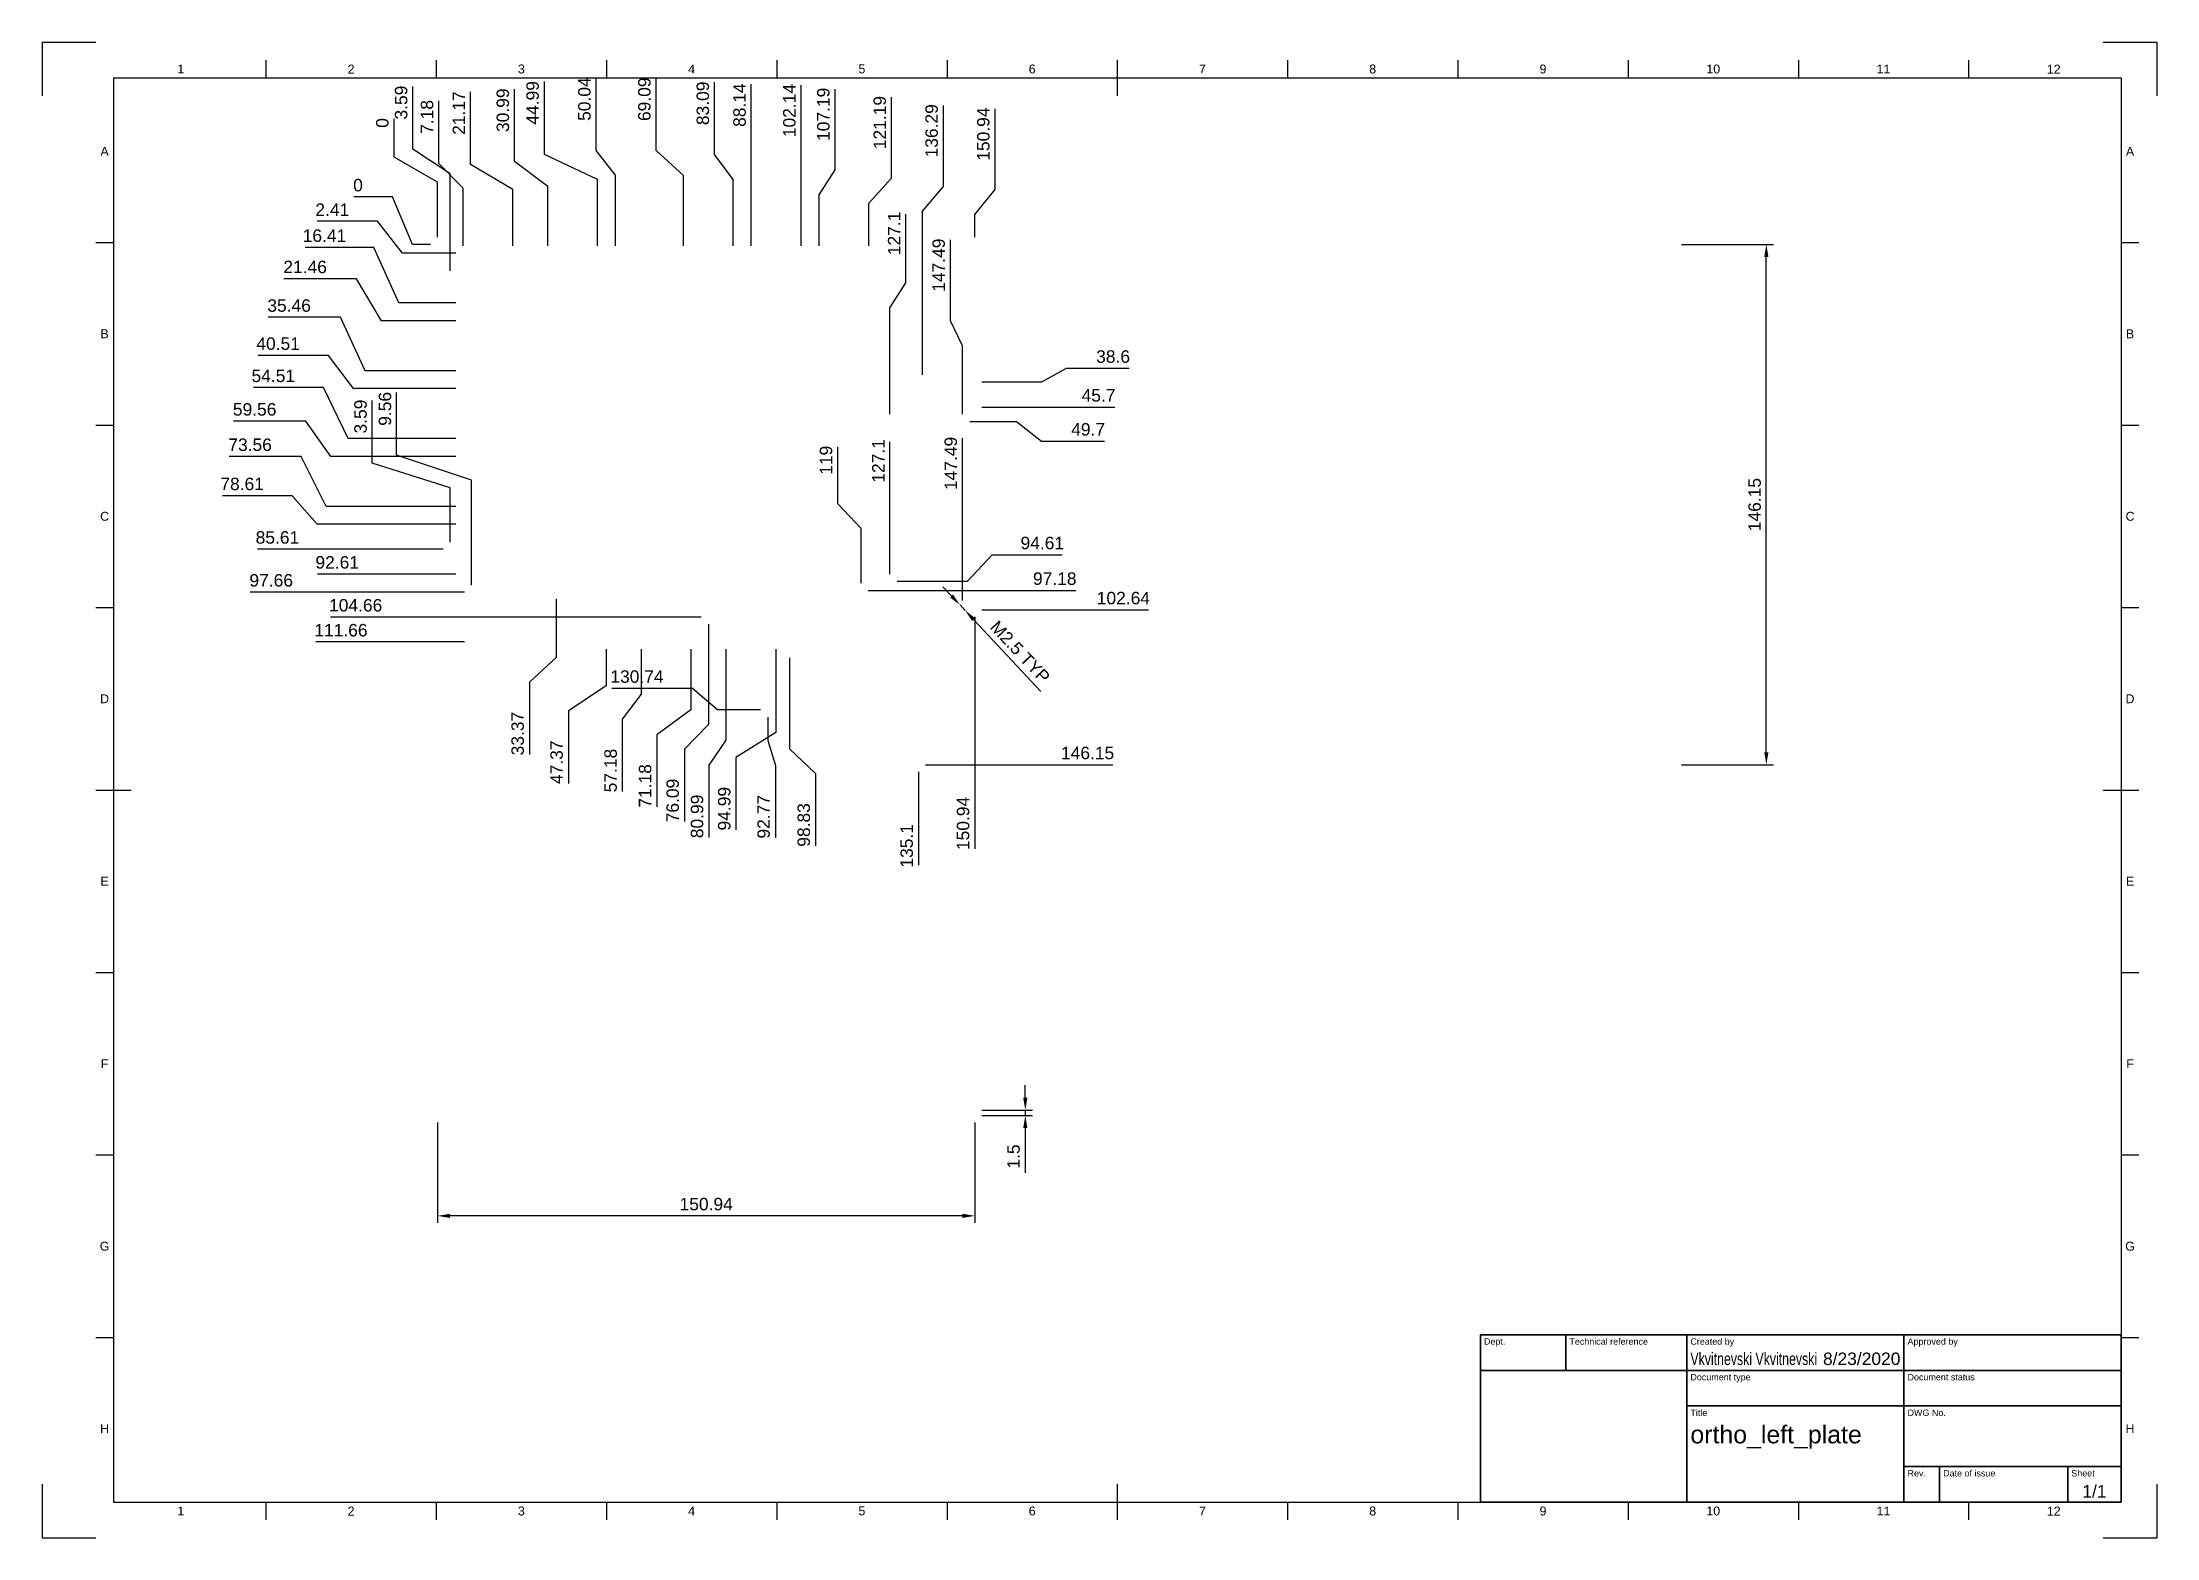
# Paper-space layout 'Sheet1' of a CAD drawing. Header units: millimetres. Extents: x 0 to 594, y 0 to 420.
import ezdxf
from ezdxf.enums import TextEntityAlignment as Align

# ---------------------------------------------------------------- set-up
doc = ezdxf.new("R2010")
doc.units = ezdxf.units.MM
doc.header["$LTSCALE"] = 0.75
for name, color, linetype, lineweight in [('Border', 7, 'Continuous', 25), ('Dimensions', 7, 'Continuous', 25), ('TitleBlock', 7, 'Continuous', 35)]:
    doc.layers.add(name, color=color, linetype=linetype, lineweight=lineweight)
doc.styles.add('FusionTitle', font='')
doc.styles.get("Standard").update_dxf_attribs({"font": 'arial.ttf'})
doc.styles.get('FusionTitle').set_extended_font_data('Arial Unicode MS')
doc.dimstyles.new('ISO-25', dxfattribs={"dimtxt": 3.5, "dimasz": 3.5, "dimexe": 2, "dimexo": 2, "dimgap": 1.5, "dimtad": 1, "dimzin": 12, "dimdsep": 46, "dimtxsty": 'Standard', "dimcen": 0, "dimclrd": 256, "dimclre": 256, "dimclrt": 256, "dimazin": 3, "dimtp": 0.1, "dimtm": 0.1, "dimtfac": 0.714, "dimtmove": 0, "dimatfit": 3, "dimfxl": 1, "dimtzin": 12, "dimarcsym": 0})

psp = doc.layouts.new('Sheet1')

# ---------------------------------------------------------------- blocks, each defined once
blk = doc.blocks.new('ISO_A2_SHEET')
at = {"layer": 'Border'}
for p, q in [((0, 420), (15, 420)), ((0, 420), (0, 405)), ((579, 420), (594, 420)), ((594, 420), (594, 405)), ((20, 410), (584, 410)), ((20, 410), (20, 10)), ((62.8335, 415), (62.8335, 410)), ((110.6668, 415), (110.6668, 410)), ((158.5001, 415), (158.5001, 410)), ((206.3334, 415), (206.3334, 410)), ((254.1667, 415), (254.1667, 410)), ((302, 415), (302, 405)), ((349.8333, 415), (349.8333, 410)), ((397.6666, 415), (397.6666, 410)), ((445.4999, 415), (445.4999, 410)), ((493.3332, 415), (493.3332, 410)), ((541.1665, 415), (541.1665, 410)), ((584, 410), (584, 10)), ((15, 363.75), (20, 363.75)), ((584, 363.75), (589, 363.75)), ((15, 312.5), (20, 312.5)), ((584, 312.5), (589, 312.5)), ((15, 261.25), (20, 261.25)), ((584, 261.25), (589, 261.25)), ((15, 210), (25, 210)), ((579, 210), (589, 210)), ((15, 158.75), (20, 158.75)), ((584, 158.75), (589, 158.75)), ((15, 107.5), (20, 107.5)), ((584, 107.5), (589, 107.5)), ((15, 56.25), (20, 56.25)), ((584, 56.25), (589, 56.25)), ((0, 15), (0, 0)), ((302, 15), (302, 5)), ((594, 15), (594, 0)), ((20, 10), (584, 10)), ((62.8335, 10), (62.8335, 5)), ((110.6668, 10), (110.6668, 5)), ((158.5001, 10), (158.5001, 5)), ((206.3334, 10), (206.3334, 5)), ((254.1667, 10), (254.1667, 5)), ((349.8333, 10), (349.8333, 5)), ((397.6666, 10), (397.6666, 5)), ((445.4999, 10), (445.4999, 5)), ((493.3332, 10), (493.3332, 5)), ((541.1665, 10), (541.1665, 5)), ((0, 0), (15, 0)), ((579, 0), (594, 0))]:
    blk.add_line(p, q, dxfattribs=at)
at = {"layer": 'Border', "style": 'FusionTitle'}
for s, p in [('1', (38.91685, 412.5)), ('2', (86.75015, 412.5)), ('3', (134.58345, 412.5)), ('4', (182.41675, 412.5)), ('5', (230.25005, 412.5)), ('6', (278.08335, 412.5)), ('7', (325.91665, 412.5)), ('8', (373.74995, 412.5)), ('9', (421.58325, 412.5)), ('10', (469.41655, 412.5)), ('11', (517.24985, 412.5)), ('12', (565.08315, 412.5)), ('A', (17.5, 389.375)), ('A', (586.5, 389.375)), ('B', (17.5, 338.125)), ('B', (586.5, 338.125)), ('C', (17.5, 286.875)), ('C', (586.5, 286.875)), ('D', (17.5, 235.625)), ('D', (586.5, 235.625)), ('E', (17.5, 184.375)), ('E', (586.5, 184.375)), ('F', (17.5, 133.125)), ('F', (586.5, 133.125)), ('G', (17.5, 81.875)), ('G', (586.5, 81.875)), ('H', (17.5, 30.625)), ('H', (586.5, 30.625)), ('1', (38.91685, 7.5)), ('2', (86.75015, 7.5)), ('3', (134.58345, 7.5)), ('4', (182.41675, 7.5)), ('5', (230.25005, 7.5)), ('6', (278.08335, 7.5)), ('7', (325.91665, 7.5)), ('8', (373.74995, 7.5)), ('9', (421.58325, 7.5)), ('10', (469.41655, 7.5)), ('11', (517.24985, 7.5)), ('12', (565.08315, 7.5))]:
    blk.add_text(s, height=2.5, dxfattribs=at).set_placement(p, align=Align.MIDDLE)
blk = doc.blocks.new('ISO_TITLEBLOCK')
at = {"layer": 'TitleBlock'}
for p, q in [((0, 47), (-180, 47)), ((-180, 47), (-180, 0)), ((-156, 37), (-156, 47)), ((-122, 0), (-122, 47)), ((-61, 0), (-61, 47)), ((0, 0), (0, 47)), ((-180, 37), (0, 37)), ((-122, 27), (0, 27)), ((-61, 10), (0, 10)), ((-51, 0), (-51, 10)), ((-15, 0), (-15, 10)), ((-180, 0), (0, 0))]:
    blk.add_line(p, q, dxfattribs=at)
at = {"layer": 'TitleBlock', "style": 'FusionTitle'}
for s, p in [('Dept.', (-179, 46)), ('Technical reference', (-155, 46)), ('Created by', (-121, 46)), ('Approved by', (-60, 46)), ('Document type', (-121, 36)), ('Document status', (-60, 36)), ('Title', (-121, 26)), ('DWG No.', (-60, 26)), ('Rev.', (-60, 9)), ('Date of issue', (-50, 9)), ('Sheet', (-14, 9))]:
    blk.add_text(s, height=1.8, dxfattribs=at).set_placement(p, align=Align.TOP_LEFT)
for tag, p, height in [('DEPT', (-179, 38.5), 3.5), ('TECHNICAL_REFERENCE', (-155, 38.5), 3.5), ('CREATED_BY', (-121, 38.5), 3.5), ('APPROVED_BY', (-60, 38.5), 3.5), ('DOCUMENT_TYPE', (-121, 28.5), 3.5), ('DOCUMENT_STATUS', (-60, 28.5), 3.5), ('TITLE_1', (-121, 16.5), 5), ('TITLE_2', (-121, 9), 5), ('TITLE_3', (-121, 1.5), 5), ('DATE_OF_ISSUE', (-50, 1.5), 3.5)]:
    blk.add_attdef(tag, p, '', height=height, dxfattribs=at)
for tag, p in [('CREATED_DATE', (-62, 38.5)), ('APPROVED_DATE', (-1, 38.5))]:
    blk.add_attdef(tag, text='', height=3.5, dxfattribs=at).set_placement(p, align=Align.RIGHT)
for tag, height, p in [('DRAWING_NUMBER', 5, (-30.5, 16.6)), ('REV', 3.5, (-56, 3.1)), ('SHEET', 3.5, (-7.5, 3.1))]:
    blk.add_attdef(tag, text='', height=height, dxfattribs=at).set_placement(p, align=Align.MIDDLE)
blk = doc.blocks.new('*D25')
at = {"layer": 'Defpoints', "color": 0, "transparency": 16777216}
for p in [(98.84, 394.71), (111.04, 363.23)]:
    blk.add_point(p, dxfattribs=at)
at = {"layer": 'Dimensions', "lineweight": -2, "transparency": 16777216}
for p, q in [((98.84, 387.71), (98.84, 398.49)), ((111.04, 380.71), (98.84, 387.71)), ((111.04, 365.23), (111.04, 380.71))]:
    blk.add_line(p, q, dxfattribs=at)
at = {"layer": 'Dimensions', "transparency": 16777216, "insert": (95.55, 397.35), "char_height": 3.5, "attachment_point": 5, "rotation": 90}
blk.add_mtext('0', dxfattribs=at)
blk = doc.blocks.new('*D26')
at = {"layer": 'Defpoints', "color": 0, "transparency": 16777216}
for p in [(111.38, 392.99), (118.21, 360.82)]:
    blk.add_point(p, dxfattribs=at)
at = {"layer": 'Dimensions', "lineweight": -2, "transparency": 16777216}
for p, q in [((111.38, 385.99), (111.38, 403.56)), ((118.21, 378.99), (111.38, 385.99)), ((118.21, 362.82), (118.21, 378.99))]:
    blk.add_line(p, q, dxfattribs=at)
at = {"layer": 'Dimensions', "transparency": 16777216, "insert": (108.1, 399.03), "char_height": 3.5, "attachment_point": 5, "rotation": 90}
blk.add_mtext('7.18', dxfattribs=at)
blk = doc.blocks.new('*D27')
at = {"layer": 'Defpoints', "color": 0, "transparency": 16777216}
for p in [(132.69, 393.51), (142.02, 360.82)]:
    blk.add_point(p, dxfattribs=at)
at = {"layer": 'Dimensions', "lineweight": -2, "transparency": 16777216}
for p, q in [((132.69, 386.51), (132.69, 406.82)), ((142.02, 379.51), (132.69, 386.51)), ((142.02, 362.82), (142.02, 379.51))]:
    blk.add_line(p, q, dxfattribs=at)
at = {"layer": 'Dimensions', "transparency": 16777216, "insert": (129.4, 400.92), "char_height": 3.5, "attachment_point": 5, "rotation": 90}
blk.add_mtext('30.99', dxfattribs=at)
blk = doc.blocks.new('*D28')
at = {"layer": 'Defpoints', "color": 0, "transparency": 16777216}
for p in [(104.11, 397.02), (114.62, 353.82)]:
    blk.add_point(p, dxfattribs=at)
at = {"layer": 'Dimensions', "lineweight": -2, "transparency": 16777216}
for p, q in [((104.11, 390.02), (104.11, 407.62)), ((114.62, 383.02), (104.11, 390.02)), ((114.62, 355.82), (114.62, 383.02))]:
    blk.add_line(p, q, dxfattribs=at)
at = {"layer": 'Dimensions', "transparency": 16777216, "insert": (100.83, 403.07), "char_height": 3.5, "attachment_point": 5, "rotation": 90}
blk.add_mtext('3.59', dxfattribs=at)
blk = doc.blocks.new('*D29')
at = {"layer": 'Defpoints', "color": 0, "transparency": 16777216}
for p in [(120.28, 392.68), (132.21, 360.82)]:
    blk.add_point(p, dxfattribs=at)
at = {"layer": 'Dimensions', "lineweight": -2, "transparency": 16777216}
for p, q in [((120.28, 385.68), (120.28, 406.05)), ((132.21, 378.68), (120.28, 385.68)), ((132.21, 362.82), (132.21, 378.68))]:
    blk.add_line(p, q, dxfattribs=at)
at = {"layer": 'Dimensions', "transparency": 16777216, "insert": (117.03, 400.12), "char_height": 3.5, "attachment_point": 5, "rotation": 90}
blk.add_mtext('21.17', dxfattribs=at)
blk = doc.blocks.new('*D30')
at = {"layer": 'Defpoints', "color": 0, "transparency": 16777216}
for p in [(141.05, 395.51), (156.02, 360.82)]:
    blk.add_point(p, dxfattribs=at)
at = {"layer": 'Dimensions', "lineweight": -2, "transparency": 16777216}
for p, q in [((141.05, 388.51), (141.05, 408.97)), ((156.02, 381.51), (141.05, 388.51)), ((156.02, 362.82), (156.02, 381.51))]:
    blk.add_line(p, q, dxfattribs=at)
at = {"layer": 'Dimensions', "transparency": 16777216, "insert": (137.76, 402.99), "char_height": 3.5, "attachment_point": 5, "rotation": 90}
blk.add_mtext('44.99', dxfattribs=at)
blk = doc.blocks.new('*D31')
at = {"layer": 'Defpoints', "color": 0, "transparency": 16777216}
for p in [(155.59, 396.64), (161.07, 360.82)]:
    blk.add_point(p, dxfattribs=at)
at = {"layer": 'Dimensions', "lineweight": -2, "transparency": 16777216}
for p, q in [((155.59, 389.64), (155.59, 409.94)), ((161.07, 382.64), (155.59, 389.64)), ((161.07, 362.82), (161.07, 382.64))]:
    blk.add_line(p, q, dxfattribs=at)
at = {"layer": 'Dimensions', "transparency": 16777216, "insert": (152.3, 404.04), "char_height": 3.5, "attachment_point": 5, "rotation": 90}
blk.add_mtext('50.04', dxfattribs=at)
blk = doc.blocks.new('*D32')
at = {"layer": 'Defpoints', "color": 0, "transparency": 16777216}
for p in [(172.45, 396.58), (180.12, 360.82)]:
    blk.add_point(p, dxfattribs=at)
at = {"layer": 'Dimensions', "lineweight": -2, "transparency": 16777216}
for p, q in [((172.45, 389.58), (172.45, 409.92)), ((180.12, 382.58), (172.45, 389.58)), ((180.12, 362.82), (180.12, 382.58))]:
    blk.add_line(p, q, dxfattribs=at)
at = {"layer": 'Dimensions', "transparency": 16777216, "insert": (169.16, 404), "char_height": 3.5, "attachment_point": 5, "rotation": 90}
blk.add_mtext('69.09', dxfattribs=at)
blk = doc.blocks.new('*D33')
at = {"layer": 'Defpoints', "color": 0, "transparency": 16777216}
for p in [(188.87, 395.45), (194.12, 360.82)]:
    blk.add_point(p, dxfattribs=at)
at = {"layer": 'Dimensions', "lineweight": -2, "transparency": 16777216}
for p, q in [((188.87, 388.45), (188.87, 408.77)), ((194.12, 381.45), (188.87, 388.45)), ((194.12, 362.82), (194.12, 381.45))]:
    blk.add_line(p, q, dxfattribs=at)
at = {"layer": 'Dimensions', "transparency": 16777216, "insert": (185.58, 402.86), "char_height": 3.5, "attachment_point": 5, "rotation": 90}
blk.add_mtext('83.09', dxfattribs=at)
blk = doc.blocks.new('*D34')
at = {"layer": 'Defpoints', "color": 0, "transparency": 16777216}
for p in [(199.17, 394.94), (199.17, 360.82)]:
    blk.add_point(p, dxfattribs=at)
at = {"layer": 'Dimensions', "lineweight": -2, "transparency": 16777216}
blk.add_line((199.17, 362.82), (199.17, 408.25), dxfattribs=at)
at = {"layer": 'Dimensions', "transparency": 16777216, "insert": (195.89, 402.35), "char_height": 3.5, "attachment_point": 5, "rotation": 90}
blk.add_mtext('88.14', dxfattribs=at)
blk = doc.blocks.new('*D35')
at = {"layer": 'Defpoints', "color": 0, "transparency": 16777216}
for p in [(213.17, 392.24), (213.17, 360.82)]:
    blk.add_point(p, dxfattribs=at)
at = {"layer": 'Dimensions', "lineweight": -2, "transparency": 16777216}
blk.add_line((213.17, 362.82), (213.17, 407.93), dxfattribs=at)
at = {"layer": 'Dimensions', "transparency": 16777216, "insert": (209.89, 400.83), "char_height": 3.5, "attachment_point": 5, "rotation": 90}
blk.add_mtext('102.14', dxfattribs=at)
blk = doc.blocks.new('*D36')
at = {"layer": 'Defpoints', "color": 0, "transparency": 16777216}
for p in [(222.72, 391.17), (218.22, 360.82)]:
    blk.add_point(p, dxfattribs=at)
at = {"layer": 'Dimensions', "lineweight": -2, "transparency": 16777216}
for p, q in [((222.72, 384.17), (222.72, 406.88)), ((218.22, 377.17), (222.72, 384.17)), ((218.22, 362.82), (218.22, 377.17))]:
    blk.add_line(p, q, dxfattribs=at)
at = {"layer": 'Dimensions', "transparency": 16777216, "insert": (219.44, 399.77), "char_height": 3.5, "attachment_point": 5, "rotation": 90}
blk.add_mtext('107.19', dxfattribs=at)
blk = doc.blocks.new('*D37')
at = {"layer": 'Defpoints', "color": 0, "transparency": 16777216}
for p in [(238.58, 388.84), (232.22, 360.82)]:
    blk.add_point(p, dxfattribs=at)
at = {"layer": 'Dimensions', "lineweight": -2, "transparency": 16777216}
for p, q in [((238.58, 381.84), (238.58, 404.55)), ((232.22, 374.84), (238.58, 381.84)), ((232.22, 362.82), (232.22, 374.84))]:
    blk.add_line(p, q, dxfattribs=at)
at = {"layer": 'Dimensions', "transparency": 16777216, "insert": (235.29, 397.45), "char_height": 3.5, "attachment_point": 5, "rotation": 90}
blk.add_mtext('121.19', dxfattribs=at)
blk = doc.blocks.new('*D38')
at = {"layer": 'Defpoints', "color": 0, "transparency": 16777216}
for p in [(267.67, 385.62), (261.97, 363.23)]:
    blk.add_point(p, dxfattribs=at)
at = {"layer": 'Dimensions', "lineweight": -2, "transparency": 16777216}
for p, q in [((267.67, 378.62), (267.67, 401.31)), ((261.97, 371.62), (267.67, 378.62)), ((261.97, 365.23), (261.97, 371.62))]:
    blk.add_line(p, q, dxfattribs=at)
at = {"layer": 'Dimensions', "transparency": 16777216, "insert": (264.39, 394.21), "char_height": 3.5, "attachment_point": 5, "rotation": 90}
blk.add_mtext('150.94', dxfattribs=at)
blk = doc.blocks.new('*D39')
at = {"layer": 'Defpoints', "color": 0, "transparency": 16777216}
for p in [(253.13, 386.54), (247.32, 324.63)]:
    blk.add_point(p, dxfattribs=at)
at = {"layer": 'Dimensions', "lineweight": -2, "transparency": 16777216}
for p, q in [((253.13, 379.54), (253.13, 402.24)), ((247.32, 372.54), (253.13, 379.54)), ((247.32, 326.63), (247.32, 372.54))]:
    blk.add_line(p, q, dxfattribs=at)
at = {"layer": 'Dimensions', "transparency": 16777216, "insert": (249.85, 395.14), "char_height": 3.5, "attachment_point": 5, "rotation": 90}
blk.add_mtext('136.29', dxfattribs=at)
blk = doc.blocks.new('*D40')
at = {"layer": 'Defpoints', "color": 0, "transparency": 16777216}
for p in [(242.56, 359.41), (238.14, 313.53)]:
    blk.add_point(p, dxfattribs=at)
at = {"layer": 'Dimensions', "lineweight": -2, "transparency": 16777216}
for p, q in [((242.56, 352.41), (242.56, 371.72)), ((238.14, 345.41), (242.56, 352.41)), ((238.14, 315.53), (238.14, 345.41))]:
    blk.add_line(p, q, dxfattribs=at)
at = {"layer": 'Dimensions', "transparency": 16777216, "insert": (239.3, 366.32), "char_height": 3.5, "attachment_point": 5, "rotation": 90}
blk.add_mtext('127.1', dxfattribs=at)
blk = doc.blocks.new('*D41')
at = {"layer": 'Defpoints', "color": 0, "transparency": 16777216}
for p in [(255.12, 348.79), (258.53, 313.53)]:
    blk.add_point(p, dxfattribs=at)
at = {"layer": 'Dimensions', "lineweight": -2, "transparency": 16777216}
for p, q in [((255.12, 341.79), (255.12, 364.49)), ((258.53, 334.79), (255.12, 341.79)), ((258.53, 315.53), (258.53, 334.79))]:
    blk.add_line(p, q, dxfattribs=at)
at = {"layer": 'Dimensions', "transparency": 16777216, "insert": (251.84, 357.39), "char_height": 3.5, "attachment_point": 5, "rotation": 90}
blk.add_mtext('147.49', dxfattribs=at)
blk = doc.blocks.new('*D42')
at = {"layer": 'Defpoints', "color": 0, "transparency": 16777216}
for p in [(238.14, 295.52), (238.14, 268.62)]:
    blk.add_point(p, dxfattribs=at)
at = {"layer": 'Dimensions', "lineweight": -2, "transparency": 16777216}
blk.add_line((238.14, 270.62), (238.14, 307.83), dxfattribs=at)
at = {"layer": 'Dimensions', "transparency": 16777216, "insert": (234.88, 302.43), "char_height": 3.5, "attachment_point": 5, "rotation": 90}
blk.add_mtext('127.1', dxfattribs=at)
blk = doc.blocks.new('*D43')
at = {"layer": 'Defpoints', "color": 0, "transparency": 16777216}
for p in [(258.53, 293.11), (258.53, 261.2)]:
    blk.add_point(p, dxfattribs=at)
at = {"layer": 'Dimensions', "lineweight": -2, "transparency": 16777216}
blk.add_line((258.53, 263.2), (258.53, 308.82), dxfattribs=at)
at = {"layer": 'Dimensions', "transparency": 16777216, "insert": (255.24, 301.71), "char_height": 3.5, "attachment_point": 5, "rotation": 90}
blk.add_mtext('147.49', dxfattribs=at)
blk = doc.blocks.new('*D44')
at = {"layer": 'Defpoints', "color": 0, "transparency": 16777216}
for p in [(99.55, 311.01), (120.59, 265.57)]:
    blk.add_point(p, dxfattribs=at)
at = {"layer": 'Dimensions', "lineweight": -2, "transparency": 16777216}
for p, q in [((99.55, 304.01), (99.55, 321.6)), ((120.59, 297.01), (99.55, 304.01)), ((120.59, 267.57), (120.59, 297.01))]:
    blk.add_line(p, q, dxfattribs=at)
at = {"layer": 'Dimensions', "transparency": 16777216, "insert": (96.27, 317.05), "char_height": 3.5, "attachment_point": 5, "rotation": 90}
blk.add_mtext('9.56', dxfattribs=at)
blk = doc.blocks.new('*D45')
at = {"layer": 'Defpoints', "color": 0, "transparency": 16777216}
for p in [(92.71, 308.84), (114.62, 277.62)]:
    blk.add_point(p, dxfattribs=at)
at = {"layer": 'Dimensions', "lineweight": -2, "transparency": 16777216}
for p, q in [((92.71, 301.84), (92.71, 319.44)), ((114.62, 294.84), (92.71, 301.84)), ((114.62, 279.62), (114.62, 294.84))]:
    blk.add_line(p, q, dxfattribs=at)
at = {"layer": 'Dimensions', "transparency": 16777216, "insert": (89.42, 314.89), "char_height": 3.5, "attachment_point": 5, "rotation": 90}
blk.add_mtext('3.59', dxfattribs=at)
blk = doc.blocks.new('*D46')
at = {"layer": 'Defpoints', "color": 0, "transparency": 16777216}
for p in [(144.4, 265.57), (136.84, 233.24)]:
    blk.add_point(p, dxfattribs=at)
at = {"layer": 'Dimensions', "lineweight": -2, "transparency": 16777216}
for p, q in [((144.4, 263.57), (144.4, 247.24)), ((144.4, 247.24), (136.84, 240.24)), ((136.84, 240.24), (136.84, 219.93))]:
    blk.add_line(p, q, dxfattribs=at)
at = {"layer": 'Dimensions', "transparency": 16777216, "insert": (133.55, 225.84), "char_height": 3.5, "attachment_point": 5, "rotation": 90}
blk.add_mtext('33.37', dxfattribs=at)
blk = doc.blocks.new('*D47')
at = {"layer": 'Defpoints', "color": 0, "transparency": 16777216}
for p in [(168.22, 251.57), (162.95, 222.87)]:
    blk.add_point(p, dxfattribs=at)
at = {"layer": 'Dimensions', "lineweight": -2, "transparency": 16777216}
for p, q in [((168.22, 249.57), (168.22, 236.87)), ((168.22, 236.87), (162.95, 229.87)), ((162.95, 229.87), (162.95, 209.55))]:
    blk.add_line(p, q, dxfattribs=at)
at = {"layer": 'Dimensions', "transparency": 16777216, "insert": (159.67, 215.46), "char_height": 3.5, "attachment_point": 5, "rotation": 90}
blk.add_mtext('57.18', dxfattribs=at)
blk = doc.blocks.new('*D48')
at = {"layer": 'Defpoints', "color": 0, "transparency": 16777216}
for p in [(158.41, 251.57), (147.79, 225.26)]:
    blk.add_point(p, dxfattribs=at)
at = {"layer": 'Dimensions', "lineweight": -2, "transparency": 16777216}
for p, q in [((158.41, 249.57), (158.41, 239.26)), ((158.41, 239.26), (147.79, 232.26)), ((147.79, 232.26), (147.79, 211.81))]:
    blk.add_line(p, q, dxfattribs=at)
at = {"layer": 'Dimensions', "transparency": 16777216, "insert": (144.5, 217.79), "char_height": 3.5, "attachment_point": 5, "rotation": 90}
blk.add_mtext('47.37', dxfattribs=at)
blk = doc.blocks.new('*D49')
at = {"layer": 'Defpoints', "color": 0, "transparency": 16777216}
for p in [(182.22, 251.57), (172.65, 218.54)]:
    blk.add_point(p, dxfattribs=at)
at = {"layer": 'Dimensions', "lineweight": -2, "transparency": 16777216}
for p, q in [((182.22, 249.57), (182.22, 232.54)), ((182.22, 232.54), (172.65, 225.54)), ((172.65, 225.54), (172.65, 205.25))]:
    blk.add_line(p, q, dxfattribs=at)
at = {"layer": 'Dimensions', "transparency": 16777216, "insert": (169.36, 211.14), "char_height": 3.5, "attachment_point": 5, "rotation": 90}
blk.add_mtext('71.18', dxfattribs=at)
blk = doc.blocks.new('*D50')
at = {"layer": 'Defpoints', "color": 0, "transparency": 16777216}
for p in [(187.12, 258.57), (180.4, 214.43)]:
    blk.add_point(p, dxfattribs=at)
at = {"layer": 'Dimensions', "lineweight": -2, "transparency": 16777216}
for p, q in [((187.12, 256.57), (187.12, 228.43)), ((187.12, 228.43), (180.4, 221.43)), ((180.4, 221.43), (180.4, 201.14))]:
    blk.add_line(p, q, dxfattribs=at)
at = {"layer": 'Dimensions', "transparency": 16777216, "insert": (177.11, 207.04), "char_height": 3.5, "attachment_point": 5, "rotation": 90}
blk.add_mtext('76.09', dxfattribs=at)
blk = doc.blocks.new('*D51')
at = {"layer": 'Defpoints', "color": 0, "transparency": 16777216}
for p in [(192.03, 251.57), (187.24, 209.99)]:
    blk.add_point(p, dxfattribs=at)
at = {"layer": 'Dimensions', "lineweight": -2, "transparency": 16777216}
for p, q in [((192.03, 249.57), (192.03, 223.99)), ((192.03, 223.99), (187.24, 216.99)), ((187.24, 216.99), (187.24, 196.67))]:
    blk.add_line(p, q, dxfattribs=at)
at = {"layer": 'Dimensions', "transparency": 16777216, "insert": (183.96, 202.58), "char_height": 3.5, "attachment_point": 5, "rotation": 90}
blk.add_mtext('80.99', dxfattribs=at)
blk = doc.blocks.new('*D52')
at = {"layer": 'Defpoints', "color": 0, "transparency": 16777216}
for p in [(206.03, 251.57), (194.88, 212.15)]:
    blk.add_point(p, dxfattribs=at)
at = {"layer": 'Dimensions', "lineweight": -2, "transparency": 16777216}
for p, q in [((206.03, 249.57), (206.03, 226.15)), ((206.03, 226.15), (194.88, 219.15)), ((194.88, 219.15), (194.88, 198.84))]:
    blk.add_line(p, q, dxfattribs=at)
at = {"layer": 'Dimensions', "transparency": 16777216, "insert": (191.6, 204.75), "char_height": 3.5, "attachment_point": 5, "rotation": 90}
blk.add_mtext('94.99', dxfattribs=at)
blk = doc.blocks.new('*D53')
at = {"layer": 'Defpoints', "color": 0, "transparency": 16777216}
for p in [(203.8, 232.5), (205.94, 209.87)]:
    blk.add_point(p, dxfattribs=at)
at = {"layer": 'Dimensions', "lineweight": -2, "transparency": 16777216}
for p, q in [((203.8, 230.5), (203.8, 223.87)), ((203.8, 223.87), (205.94, 216.87)), ((205.94, 216.87), (205.94, 196.56))]:
    blk.add_line(p, q, dxfattribs=at)
at = {"layer": 'Dimensions', "transparency": 16777216, "insert": (202.66, 202.47), "char_height": 3.5, "attachment_point": 5, "rotation": 90}
blk.add_mtext('92.77', dxfattribs=at)
blk = doc.blocks.new('*D54')
at = {"layer": 'Defpoints', "color": 0, "transparency": 16777216}
for p in [(209.87, 249.16), (217.23, 207.6)]:
    blk.add_point(p, dxfattribs=at)
at = {"layer": 'Dimensions', "lineweight": -2, "transparency": 16777216}
for p, q in [((209.87, 247.16), (209.87, 221.6)), ((209.87, 221.6), (217.23, 214.6)), ((217.23, 214.6), (217.23, 194.28))]:
    blk.add_line(p, q, dxfattribs=at)
at = {"layer": 'Dimensions', "transparency": 16777216, "insert": (213.94, 200.19), "char_height": 3.5, "attachment_point": 5, "rotation": 90}
blk.add_mtext('98.83', dxfattribs=at)
blk = doc.blocks.new('*D55')
at = {"layer": 'Defpoints', "color": 0, "transparency": 16777216}
for p in [(246.14, 217.08), (246.14, 201.21)]:
    blk.add_point(p, dxfattribs=at)
at = {"layer": 'Dimensions', "lineweight": -2, "transparency": 16777216}
blk.add_line((246.14, 215.08), (246.14, 188.91), dxfattribs=at)
at = {"layer": 'Dimensions', "transparency": 16777216, "insert": (242.85, 194.31), "char_height": 3.5, "attachment_point": 5, "rotation": 90}
blk.add_mtext('135.1', dxfattribs=at)
blk = doc.blocks.new('*D56')
at = {"layer": 'Defpoints', "color": 0, "transparency": 16777216}
for p in [(261.97, 260.59), (261.97, 209.19)]:
    blk.add_point(p, dxfattribs=at)
at = {"layer": 'Dimensions', "lineweight": -2, "transparency": 16777216}
blk.add_line((261.97, 258.59), (261.97, 193.5), dxfattribs=at)
at = {"layer": 'Dimensions', "transparency": 16777216, "insert": (258.69, 200.6), "char_height": 3.5, "attachment_point": 5, "rotation": 90}
blk.add_mtext('150.94', dxfattribs=at)
blk = doc.blocks.new('*D57')
at = {"layer": 'Defpoints', "color": 0, "transparency": 16777216}
for p in [(91.34, 376.57), (111.04, 363.23)]:
    blk.add_point(p, dxfattribs=at)
at = {"layer": 'Dimensions', "lineweight": -2, "transparency": 16777216}
for p, q in [((98.34, 376.57), (87.55, 376.57)), ((104.04, 363.23), (98.34, 376.57)), ((109.04, 363.23), (104.04, 363.23))]:
    blk.add_line(p, q, dxfattribs=at)
at = {"layer": 'Dimensions', "transparency": 16777216, "insert": (88.7, 379.86), "char_height": 3.5, "attachment_point": 5}
blk.add_mtext('0', dxfattribs=at)
blk = doc.blocks.new('*D58')
at = {"layer": 'Defpoints', "color": 0, "transparency": 16777216}
for p in [(87.21, 369.73), (118.21, 360.82)]:
    blk.add_point(p, dxfattribs=at)
at = {"layer": 'Dimensions', "lineweight": -2, "transparency": 16777216}
for p, q in [((94.21, 369.73), (77.23, 369.73)), ((101.21, 360.82), (94.21, 369.73)), ((116.21, 360.82), (101.21, 360.82))]:
    blk.add_line(p, q, dxfattribs=at)
at = {"layer": 'Dimensions', "transparency": 16777216, "insert": (81.47, 372.99), "char_height": 3.5, "attachment_point": 5}
blk.add_mtext('2.41', dxfattribs=at)
blk = doc.blocks.new('*D59')
at = {"layer": 'Defpoints', "color": 0, "transparency": 16777216}
for p in [(86.17, 362.38), (118.21, 346.82)]:
    blk.add_point(p, dxfattribs=at)
at = {"layer": 'Dimensions', "lineweight": -2, "transparency": 16777216}
for p, q in [((93.17, 362.38), (73.87, 362.38)), ((100.17, 346.82), (93.17, 362.38)), ((116.21, 346.82), (100.17, 346.82))]:
    blk.add_line(p, q, dxfattribs=at)
at = {"layer": 'Dimensions', "transparency": 16777216, "insert": (79.27, 365.67), "char_height": 3.5, "attachment_point": 5}
blk.add_mtext('16.41', dxfattribs=at)
blk = doc.blocks.new('*D60')
at = {"layer": 'Defpoints', "color": 0, "transparency": 16777216}
for p in [(81.27, 353.6), (118.21, 341.77)]:
    blk.add_point(p, dxfattribs=at)
at = {"layer": 'Dimensions', "lineweight": -2, "transparency": 16777216}
for p, q in [((88.27, 353.6), (67.9, 353.6)), ((95.27, 341.77), (88.27, 353.6)), ((116.21, 341.77), (95.27, 341.77))]:
    blk.add_line(p, q, dxfattribs=at)
at = {"layer": 'Dimensions', "transparency": 16777216, "insert": (73.83, 356.89), "char_height": 3.5, "attachment_point": 5}
blk.add_mtext('21.46', dxfattribs=at)
blk = doc.blocks.new('*D61')
at = {"layer": 'Defpoints', "color": 0, "transparency": 16777216}
for p in [(76.75, 342.76), (118.21, 327.77)]:
    blk.add_point(p, dxfattribs=at)
at = {"layer": 'Dimensions', "lineweight": -2, "transparency": 16777216}
for p, q in [((83.75, 342.76), (63.44, 342.76)), ((90.75, 327.77), (83.75, 342.76)), ((116.21, 327.77), (90.75, 327.77))]:
    blk.add_line(p, q, dxfattribs=at)
at = {"layer": 'Dimensions', "transparency": 16777216, "insert": (69.34, 346.05), "char_height": 3.5, "attachment_point": 5}
blk.add_mtext('35.46', dxfattribs=at)
blk = doc.blocks.new('*D62')
at = {"layer": 'Defpoints', "color": 0, "transparency": 16777216}
for p in [(73.39, 332.05), (118.21, 322.72)]:
    blk.add_point(p, dxfattribs=at)
at = {"layer": 'Dimensions', "lineweight": -2, "transparency": 16777216}
for p, q in [((80.39, 332.05), (60.61, 332.05)), ((87.39, 322.72), (80.39, 332.05)), ((116.21, 322.72), (87.39, 322.72))]:
    blk.add_line(p, q, dxfattribs=at)
at = {"layer": 'Dimensions', "transparency": 16777216, "insert": (66.25, 335.34), "char_height": 3.5, "attachment_point": 5}
blk.add_mtext('40.51', dxfattribs=at)
blk = doc.blocks.new('*D63')
at = {"layer": 'Defpoints', "color": 0, "transparency": 16777216}
for p in [(71.97, 323.02), (118.21, 308.72)]:
    blk.add_point(p, dxfattribs=at)
at = {"layer": 'Dimensions', "lineweight": -2, "transparency": 16777216}
for p, q in [((78.97, 323.02), (59.33, 323.02)), ((85.97, 308.72), (78.97, 323.02)), ((116.21, 308.72), (85.97, 308.72))]:
    blk.add_line(p, q, dxfattribs=at)
at = {"layer": 'Dimensions', "transparency": 16777216, "insert": (64.9, 326.3), "char_height": 3.5, "attachment_point": 5}
blk.add_mtext('54.51', dxfattribs=at)
blk = doc.blocks.new('*D64')
at = {"layer": 'Defpoints', "color": 0, "transparency": 16777216}
for p in [(67.06, 313.59), (118.21, 303.67)]:
    blk.add_point(p, dxfattribs=at)
at = {"layer": 'Dimensions', "lineweight": -2, "transparency": 16777216}
for p, q in [((74.06, 313.59), (53.75, 313.59)), ((81.06, 303.67), (74.06, 313.59)), ((116.21, 303.67), (81.06, 303.67))]:
    blk.add_line(p, q, dxfattribs=at)
at = {"layer": 'Dimensions', "transparency": 16777216, "insert": (59.66, 316.88), "char_height": 3.5, "attachment_point": 5}
blk.add_mtext('59.56', dxfattribs=at)
blk = doc.blocks.new('*D65')
at = {"layer": 'Defpoints', "color": 0, "transparency": 16777216}
for p in [(65.77, 303.66), (118.21, 289.67)]:
    blk.add_point(p, dxfattribs=at)
at = {"layer": 'Dimensions', "lineweight": -2, "transparency": 16777216}
for p, q in [((72.77, 303.66), (52.49, 303.66)), ((79.77, 289.67), (72.77, 303.66)), ((116.21, 289.67), (79.77, 289.67))]:
    blk.add_line(p, q, dxfattribs=at)
at = {"layer": 'Dimensions', "transparency": 16777216, "insert": (58.38, 306.95), "char_height": 3.5, "attachment_point": 5}
blk.add_mtext('73.56', dxfattribs=at)
blk = doc.blocks.new('*D66')
at = {"layer": 'Defpoints', "color": 0, "transparency": 16777216}
for p in [(73.13, 277.62), (114.62, 277.62)]:
    blk.add_point(p, dxfattribs=at)
at = {"layer": 'Dimensions', "lineweight": -2, "transparency": 16777216}
blk.add_line((112.62, 277.62), (60.49, 277.62), dxfattribs=at)
at = {"layer": 'Dimensions', "transparency": 16777216, "insert": (66.06, 280.91), "char_height": 3.5, "attachment_point": 5}
blk.add_mtext('85.61', dxfattribs=at)
blk = doc.blocks.new('*D67')
at = {"layer": 'Defpoints', "color": 0, "transparency": 16777216}
for p in [(63.19, 292.65), (118.21, 284.62)]:
    blk.add_point(p, dxfattribs=at)
at = {"layer": 'Dimensions', "lineweight": -2, "transparency": 16777216}
for p, q in [((70.19, 292.65), (50.58, 292.65)), ((77.19, 284.62), (70.19, 292.65)), ((116.21, 284.62), (77.19, 284.62))]:
    blk.add_line(p, q, dxfattribs=at)
at = {"layer": 'Dimensions', "transparency": 16777216, "insert": (56.14, 295.94), "char_height": 3.5, "attachment_point": 5}
blk.add_mtext('78.61', dxfattribs=at)
blk = doc.blocks.new('*D68')
at = {"layer": 'Defpoints', "color": 0, "transparency": 16777216}
for p in [(89.92, 270.62), (118.21, 270.62)]:
    blk.add_point(p, dxfattribs=at)
at = {"layer": 'Dimensions', "lineweight": -2, "transparency": 16777216}
blk.add_line((116.21, 270.62), (77.28, 270.62), dxfattribs=at)
at = {"layer": 'Dimensions', "transparency": 16777216, "insert": (82.85, 273.91), "char_height": 3.5, "attachment_point": 5}
blk.add_mtext('92.61', dxfattribs=at)
blk = doc.blocks.new('*D69')
at = {"layer": 'Defpoints', "color": 0, "transparency": 16777216}
for p in [(71.71, 265.57), (120.59, 265.57)]:
    blk.add_point(p, dxfattribs=at)
at = {"layer": 'Dimensions', "lineweight": -2, "transparency": 16777216}
blk.add_line((118.59, 265.57), (58.4, 265.57), dxfattribs=at)
at = {"layer": 'Dimensions', "transparency": 16777216, "insert": (64.31, 268.86), "char_height": 3.5, "attachment_point": 5}
blk.add_mtext('97.66', dxfattribs=at)
blk = doc.blocks.new('*D70')
at = {"layer": 'Defpoints', "color": 0, "transparency": 16777216}
for p in [(92.5, 251.57), (120.59, 251.57)]:
    blk.add_point(p, dxfattribs=at)
at = {"layer": 'Dimensions', "lineweight": -2, "transparency": 16777216}
blk.add_line((118.59, 251.57), (76.8, 251.57), dxfattribs=at)
at = {"layer": 'Dimensions', "transparency": 16777216, "insert": (83.9, 254.86), "char_height": 3.5, "attachment_point": 5}
blk.add_mtext('111.66', dxfattribs=at)
blk = doc.blocks.new('*D71')
at = {"layer": 'Defpoints', "color": 0, "transparency": 16777216}
for p in [(175.67, 238.55), (203.8, 232.5)]:
    blk.add_point(p, dxfattribs=at)
at = {"layer": 'Dimensions', "lineweight": -2, "transparency": 16777216}
for p, q in [((182.67, 238.55), (159.98, 238.55)), ((189.67, 232.5), (182.67, 238.55)), ((201.8, 232.5), (189.67, 232.5))]:
    blk.add_line(p, q, dxfattribs=at)
at = {"layer": 'Dimensions', "transparency": 16777216, "insert": (167.07, 241.84), "char_height": 3.5, "attachment_point": 5}
blk.add_mtext('130.74', dxfattribs=at)
blk = doc.blocks.new('*D72')
at = {"layer": 'Defpoints', "color": 0, "transparency": 16777216}
for p in [(96.64, 258.57), (187.12, 258.57)]:
    blk.add_point(p, dxfattribs=at)
at = {"layer": 'Dimensions', "lineweight": -2, "transparency": 16777216}
blk.add_line((185.12, 258.57), (80.95, 258.57), dxfattribs=at)
at = {"layer": 'Dimensions', "transparency": 16777216, "insert": (88.04, 261.86), "char_height": 3.5, "attachment_point": 5}
blk.add_mtext('104.66', dxfattribs=at)
blk = doc.blocks.new('*D73')
at = {"layer": 'Defpoints', "color": 0, "transparency": 16777216}
for p in [(246.14, 217.08), (285.04, 217.08)]:
    blk.add_point(p, dxfattribs=at)
at = {"layer": 'Dimensions', "lineweight": -2, "transparency": 16777216}
blk.add_line((248.14, 217.08), (300.77, 217.08), dxfattribs=at)
at = {"layer": 'Dimensions', "transparency": 16777216, "insert": (293.65, 220.37), "char_height": 3.5, "attachment_point": 5}
blk.add_mtext('146.15', dxfattribs=at)
blk = doc.blocks.new('*D74')
at = {"layer": 'Defpoints', "color": 0, "transparency": 16777216}
for p in [(261.97, 260.59), (295.12, 260.59)]:
    blk.add_point(p, dxfattribs=at)
at = {"layer": 'Dimensions', "lineweight": -2, "transparency": 16777216}
blk.add_line((263.97, 260.59), (310.81, 260.59), dxfattribs=at)
at = {"layer": 'Dimensions', "transparency": 16777216, "insert": (303.71, 263.88), "char_height": 3.5, "attachment_point": 5}
blk.add_mtext('102.64', dxfattribs=at)
blk = doc.blocks.new('*D75')
at = {"layer": 'Defpoints', "color": 0, "transparency": 16777216}
for p in [(261.97, 317.53), (290.6, 317.53)]:
    blk.add_point(p, dxfattribs=at)
at = {"layer": 'Dimensions', "lineweight": -2, "transparency": 16777216}
blk.add_line((263.97, 317.53), (301.34, 317.53), dxfattribs=at)
at = {"layer": 'Dimensions', "transparency": 16777216, "insert": (296.72, 320.81), "char_height": 3.5, "attachment_point": 5}
blk.add_mtext('45.7', dxfattribs=at)
blk = doc.blocks.new('*D76')
at = {"layer": 'Defpoints', "color": 0, "transparency": 16777216}
for p in [(258.53, 313.53), (287.68, 307.97)]:
    blk.add_point(p, dxfattribs=at)
at = {"layer": 'Dimensions', "lineweight": -2, "transparency": 16777216}
for p, q in [((260.53, 313.53), (273.68, 313.53)), ((273.68, 313.53), (280.68, 307.97)), ((280.68, 307.97), (298.41, 307.97))]:
    blk.add_line(p, q, dxfattribs=at)
at = {"layer": 'Dimensions', "transparency": 16777216, "insert": (293.8, 311.26), "char_height": 3.5, "attachment_point": 5}
blk.add_mtext('49.7', dxfattribs=at)
blk = doc.blocks.new('*D77')
at = {"layer": 'Defpoints', "color": 0, "transparency": 16777216}
for p in [(294.77, 328.43), (261.97, 324.63)]:
    blk.add_point(p, dxfattribs=at)
at = {"layer": 'Dimensions', "lineweight": -2, "transparency": 16777216}
for p, q in [((280.77, 324.63), (287.77, 328.43)), ((287.77, 328.43), (305.36, 328.43)), ((263.97, 324.63), (280.77, 324.63))]:
    blk.add_line(p, q, dxfattribs=at)
at = {"layer": 'Dimensions', "transparency": 16777216, "insert": (300.82, 331.72), "char_height": 3.5, "attachment_point": 5}
blk.add_mtext('38.6', dxfattribs=at)
blk = doc.blocks.new('*D78')
at = {"layer": 'Defpoints', "color": 0, "transparency": 16777216}
for p in [(273.88, 276.06), (238.14, 268.62)]:
    blk.add_point(p, dxfattribs=at)
at = {"layer": 'Dimensions', "lineweight": -2, "transparency": 16777216}
for p, q in [((259.88, 268.62), (266.88, 276.06)), ((266.88, 276.06), (286.51, 276.06)), ((240.14, 268.62), (259.88, 268.62))]:
    blk.add_line(p, q, dxfattribs=at)
at = {"layer": 'Dimensions', "transparency": 16777216, "insert": (280.94, 279.35), "char_height": 3.5, "attachment_point": 5}
blk.add_mtext('94.61', dxfattribs=at)
blk = doc.blocks.new('*D79')
at = {"layer": 'Defpoints', "color": 0, "transparency": 16777216}
for p in [(230.04, 266.05), (277.02, 266.05)]:
    blk.add_point(p, dxfattribs=at)
at = {"layer": 'Dimensions', "lineweight": -2, "transparency": 16777216}
blk.add_line((232.04, 266.05), (290.34, 266.05), dxfattribs=at)
at = {"layer": 'Dimensions', "transparency": 16777216, "insert": (284.43, 269.34), "char_height": 3.5, "attachment_point": 5}
blk.add_mtext('97.18', dxfattribs=at)
blk = doc.blocks.new('*D80')
at = {"layer": 'Defpoints', "color": 0, "transparency": 16777216}
for p in [(223.47, 297.4), (230.04, 266.05)]:
    blk.add_point(p, dxfattribs=at)
at = {"layer": 'Dimensions', "lineweight": -2, "transparency": 16777216}
for p, q in [((223.47, 290.4), (223.47, 306.31)), ((230.04, 283.4), (223.47, 290.4)), ((230.04, 268.05), (230.04, 283.4))]:
    blk.add_line(p, q, dxfattribs=at)
at = {"layer": 'Dimensions', "transparency": 16777216, "insert": (220.19, 302.61), "char_height": 3.5, "attachment_point": 5, "rotation": 90}
blk.add_mtext('119', dxfattribs=at)
blk = doc.blocks.new('*D81')
at = {"layer": 'Defpoints', "color": 0, "transparency": 16777216}
for p in [(458.46, 363.23), (484.33, 363.23), (458.46, 217.08)]:
    blk.add_point(p, dxfattribs=at)
at = {"layer": 'Dimensions', "lineweight": -2, "transparency": 16777216}
for p, q in [((460.46, 363.23), (486.33, 363.23)), ((484.33, 220.58), (484.33, 359.73)), ((460.46, 217.08), (486.33, 217.08))]:
    blk.add_line(p, q, dxfattribs=at)
at = {"layer": 'Dimensions', "transparency": 16777216}
for points in [[(483.75, 359.73), (484.92, 359.73), (484.33, 363.23)], [(483.75, 220.58), (484.92, 220.58), (484.33, 217.08)]]:
    blk.add_solid(points, dxfattribs=at)
at = {"layer": 'Dimensions', "transparency": 16777216, "insert": (481.05, 290.16), "char_height": 3.5, "attachment_point": 5, "rotation": 90}
blk.add_mtext('146.15', dxfattribs=at)
blk = doc.blocks.new('*D82')
at = {"layer": 'Defpoints', "color": 0, "transparency": 16777216}
for p in [(111.04, 118.59), (261.97, 118.59), (111.04, 90.39)]:
    blk.add_point(p, dxfattribs=at)
at = {"layer": 'Dimensions', "lineweight": -2, "transparency": 16777216}
for p, q in [((111.04, 116.59), (111.04, 88.39)), ((261.97, 116.59), (261.97, 88.39)), ((258.47, 90.39), (114.54, 90.39))]:
    blk.add_line(p, q, dxfattribs=at)
at = {"layer": 'Dimensions', "transparency": 16777216}
for points in [[(114.54, 90.97), (114.54, 89.8), (111.04, 90.39)], [(258.47, 90.97), (258.47, 89.8), (261.97, 90.39)]]:
    blk.add_solid(points, dxfattribs=at)
at = {"layer": 'Dimensions', "transparency": 16777216, "insert": (186.51, 93.67), "char_height": 3.5, "attachment_point": 5}
blk.add_mtext('150.94', dxfattribs=at)
blk = doc.blocks.new('*D83')
at = {"layer": 'Defpoints', "color": 0, "transparency": 16777216}
for p in [(261.97, 120.09), (261.97, 118.59), (276.15, 118.59)]:
    blk.add_point(p, dxfattribs=at)
at = {"layer": 'Dimensions', "lineweight": -2, "transparency": 16777216}
for p, q in [((276.15, 123.59), (276.15, 127.09)), ((263.97, 120.09), (278.15, 120.09)), ((276.15, 120.09), (276.15, 118.59)), ((263.97, 118.59), (278.15, 118.59)), ((276.15, 115.09), (276.15, 102.52))]:
    blk.add_line(p, q, dxfattribs=at)
at = {"layer": 'Dimensions', "transparency": 16777216}
for points in [[(275.57, 123.59), (276.74, 123.59), (276.15, 120.09)], [(275.57, 115.09), (276.74, 115.09), (276.15, 118.59)]]:
    blk.add_solid(points, dxfattribs=at)
at = {"layer": 'Dimensions', "transparency": 16777216, "insert": (272.87, 107.05), "char_height": 3.5, "attachment_point": 5, "rotation": 90}
blk.add_mtext('1.5', dxfattribs=at)
blk = doc.blocks.new('*D84')
at = {"layer": 'Defpoints', "color": 0, "transparency": 16777216}
for p in [(257.82, 261.96), (259.24, 260.44)]:
    blk.add_point(p, dxfattribs=at)
at = {"layer": 'Dimensions', "lineweight": -2, "transparency": 16777216}
for p, q in [((255.43, 264.51), (253.03, 267.06)), ((257.82, 261.96), (259.24, 260.44)), ((280.54, 237.69), (261.63, 257.89))]:
    blk.add_line(p, q, dxfattribs=at)
at = {"layer": 'Dimensions', "transparency": 16777216}
for points in [[(255.85, 264.91), (255, 264.11), (257.82, 261.96)], [(262.05, 258.28), (261.2, 257.49), (259.24, 260.44)]]:
    blk.add_solid(points, dxfattribs=at)
at = {"layer": 'Dimensions', "transparency": 16777216, "insert": (274.68, 248.76), "char_height": 3.5, "attachment_point": 5, "rotation": 313.11926}
blk.add_mtext('M2.5 TYP', dxfattribs=at)

# ---------------------------------------------------------------- dimensions: what is measured, and where the dimension line sits
at = {"layer": 'Dimensions'}
for feature_location, offset, dtype, origin, picture, middle in [((161.074, 360.819), (-5.489, 35.824), 1, (111.036, 363.232), '*D31', (152.298, 404.041)), ((180.124, 360.819), (-7.676, 35.761), 1, (111.036, 363.232), '*D32', (169.162, 403.998)), ((114.624, 353.819), (-10.511, 43.201), 1, (111.036, 363.232), '*D28', (100.825, 403.068)), ((156.024, 360.819), (-14.974, 34.691), 1, (111.036, 363.232), '*D30', (137.763, 402.99)), ((194.124, 360.819), (-5.252, 34.629), 1, (111.036, 363.232), '*D33', (185.584, 402.859)), ((199.174, 360.819), (0, 34.125), 1, (111.036, 363.232), '*D34', (195.887, 402.345)), ((213.174, 360.819), (0, 31.421), 1, (111.036, 363.232), '*D35', (209.887, 400.833)), ((218.224, 360.819), (4.501, 30.352), 1, (111.036, 363.232), '*D36', (219.438, 399.775)), ((142.024, 360.819), (-9.337, 32.69), 1, (111.036, 363.232), '*D27', (129.4, 400.917)), ((132.2113, 360.8191), (-11.9264, 31.8613), 1, (111.0365, 363.2321), '*D29', (117.0277, 400.1155)), ((232.224, 360.819), (6.357, 28.025), 1, (111.036, 363.232), '*D37', (235.295, 397.448)), ((111.036461332, 363.232067452), (-12.197271395, 31.479287723), 1, (111.036461332, 363.232067452), '*D25', (95.55218448, 397.352555721)), ((118.212, 360.819), (-6.83, 32.175), 1, (111.036, 363.232), '*D26', (108.095, 399.029)), ((247.324, 324.632), (5.81, 61.903), 1, (111.036, 363.232), '*D39', (249.846, 395.139)), ((261.974, 363.232), (5.7, 22.39), 1, (111.036, 363.232), '*D38', (264.387, 394.215)), ((111.036461332, 363.232067452), (-19.699535876, 13.342695828), 0, (111.036461332, 363.232067452), '*D57', (88.69572491, 379.861768737)), ((118.212, 360.819), (-31.007, 8.916), 0, (111.036, 363.232), '*D58', (81.467, 372.992)), ((238.136, 313.532), (4.42, 45.881), 1, (111.036, 363.232), '*D40', (239.299, 366.316)), ((118.212, 284.619), (-55.024, 8.031), 0, (111.036, 363.232), '*D67', (56.135, 295.937)), ((118.212, 289.67), (-52.441, 13.988), 0, (111.036, 363.232), '*D65', (58.381, 306.945)), ((118.212, 303.669), (-51.15, 9.926), 0, (111.036, 363.232), '*D64', (59.658, 316.882)), ((120.593, 265.569), (-48.883, 0), 0, (111.036, 363.232), '*D69', (64.306, 268.856)), ((118.212, 308.72), (-46.243, 14.296), 0, (111.036, 363.232), '*D63', (64.901, 326.303)), ((114.624, 277.619), (-41.493, 0), 0, (111.036, 363.232), '*D66', (66.061, 280.906)), ((118.212, 322.719), (-44.823, 9.331), 0, (111.036, 363.232), '*D62', (66.251, 335.337)), ((118.212, 327.769), (-41.466, 14.993), 0, (111.036, 363.232), '*D61', (69.343, 346.05)), ((118.212, 341.769), (-36.947, 11.833), 0, (111.036, 363.232), '*D60', (73.831, 356.89)), ((118.212, 346.819), (-32.04, 15.559), 0, (111.036, 363.232), '*D59', (79.269, 365.665)), ((120.593, 251.569), (-28.094, 0), 0, (111.036, 363.232), '*D70', (83.9, 254.856)), ((118.212, 270.62), (-28.295, 0), 0, (111.036, 363.232), '*D68', (82.849, 273.907)), ((187.123, 258.569), (-90.48, 0), 0, (111.036, 363.232), '*D72', (88.045, 261.856)), ((114.624, 277.619), (-21.913, 31.224), 1, (111.036, 363.232), '*D45', (89.423, 314.891)), ((120.593, 265.569), (-21.04, 45.44), 1, (111.036, 363.232), '*D44', (96.266, 317.053)), ((258.528, 313.532), (-3.405, 35.253), 1, (111.036, 363.232), '*D41', (251.836, 357.389)), ((238.136, 268.62), (0, 26.903), 1, (111.036, 363.232), '*D42', (234.879, 302.426)), ((258.528, 261.198), (0, 31.91), 1, (111.036, 363.232), '*D43', (255.241, 301.711)), ((144.404, 265.569), (-7.563, -32.33), 1, (111.036, 363.232), '*D46', (133.553, 225.835)), ((168.218, 251.569), (-5.264, -28.702), 1, (111.036, 363.232), '*D47', (159.667, 215.459)), ((158.405, 251.569), (-10.617, -26.308), 1, (111.036, 363.232), '*D48', (144.5, 217.785)), ((182.218, 251.569), (-9.571, -33.033), 1, (111.036, 363.232), '*D49', (169.36, 211.142)), ((187.123, 258.569), (-6.723, -44.135), 1, (111.036, 363.232), '*D50', (177.114, 207.039)), ((192.029, 251.569), (-4.787, -41.581), 1, (111.036, 363.232), '*D51', (183.955, 202.578)), ((206.03, 251.569), (-11.148, -39.415), 1, (111.036, 363.232), '*D52', (191.595, 204.745)), ((203.804, 232.496), (2.14, -22.621), 1, (111.036, 363.232), '*D53', (202.656, 202.47)), ((209.869, 249.156), (7.363, -41.561), 1, (111.036, 363.232), '*D54', (213.944, 200.19)), ((246.136, 217.085), (0, -15.872), 1, (111.036, 363.232), '*D55', (242.848, 194.31)), ((261.974, 260.59), (0, -51.399), 1, (111.036, 363.232), '*D56', (258.687, 200.598)), ((203.804, 232.496), (-28.137, 6.052), 0, (111.036, 363.232), '*D71', (167.073, 241.837)), ((246.136, 217.085), (38.905, 0), 0, (111.036, 363.232), '*D73', (293.655, 220.372)), ((261.974, 260.59), (33.145, 0), 0, (111.036, 363.232), '*D74', (303.712, 263.877)), ((261.974, 317.532), (28.629, 0), 0, (111.036, 363.232), '*D75', (296.719, 320.812)), ((258.528, 313.532), (29.153, -5.56), 0, (111.036, 363.232), '*D76', (293.797, 311.259)), ((261.974, 324.632), (32.801, 3.799), 0, (111.036, 363.232), '*D77', (300.818, 331.72)), ((238.136, 268.62), (35.74, 7.441), 0, (111.036, 363.232), '*D78', (280.943, 279.348)), ((230.037, 266.05), (46.985, 0), 0, (111.036, 363.232), '*D79', (284.431, 269.337)), ((230.037, 266.05), (-6.565, 31.353), 1, (111.036, 363.232), '*D80', (220.185, 302.608))]:
    dim = psp.add_ordinate_dim(feature_location=feature_location, offset=offset, dtype=dtype, origin=origin, dimstyle='ISO-25', override={"dimlfac": -1}, dxfattribs=at)
    dim.commit()
    dim.dimension.update_dxf_attribs({"geometry": picture, "text_midpoint": middle})
for p1, p2, distance, picture, middle in [((458.461, 217.085), (458.461, 363.232), -25.872, '*D81', (481.047, 290.159)), ((261.974, 120.085), (261.974, 118.585), 14.18, '*D83', (272.867, 107.051)), ((261.974, 118.585), (111.036, 118.585), 28.198, '*D82', (186.505, 93.674))]:
    dim = psp.add_aligned_dim(p1=p1, p2=p2, distance=distance, dimstyle='ISO-25', override={"dimlfac": -1, "dimclrd": 256, "dimclre": 256}, dxfattribs=at)
    dim.commit()
    dim.dimension.update_dxf_attribs({"geometry": picture, "text_midpoint": middle})
dim = psp.add_diameter_dim_2p(p1=(257.818, 261.955), p2=(259.237, 260.44), text='M2.5 TYP', dimstyle='ISO-25', override={"dimlfac": -1, "dimclrd": 256, "dimclre": 256}, dxfattribs=at)
dim.commit()
dim.dimension.update_dxf_attribs({"geometry": '*D84', "text_midpoint": (272.279, 246.512)})

# ---------------------------------------------------------------- block references
at = {"layer": 'Border'}
psp.add_blockref('ISO_A2_SHEET', (0, 0), dxfattribs=at)
at = {"layer": 'TitleBlock'}
ref = psp.add_blockref('ISO_TITLEBLOCK', (584, 10), dxfattribs=at)
ref.add_attrib('CREATED_DATE', '8/23/2020', dxfattribs={"height": 3.5, "style": 'FusionTitle'}).set_placement((522, 48.5), align=Align.RIGHT)
ref.add_attrib('SHEET', '1/1', dxfattribs={"height": 3.5, "style": 'FusionTitle'}).set_placement((576.5, 13.1), align=Align.MIDDLE)
ref.add_attrib('TITLE_1', 'ortho_left_plate', (463, 26.5), dxfattribs={"height": 5, "style": 'FusionTitle'})
ref.add_attrib('CREATED_BY', 'Vkvitnevski Vkvitnevski', (463, 48.5), dxfattribs={"height": 3.5, "style": 'FusionTitle', "width": 0.708275})

psp.set_redraw_order([(e.dxf.handle, doc.entitydb.next_handle()) for e in psp.query("TEXT MTEXT ATTDEF DIMENSION ARC_DIMENSION")])  # texts and dimensions are drawn at this point

doc.saveas('drawing.dxf')
